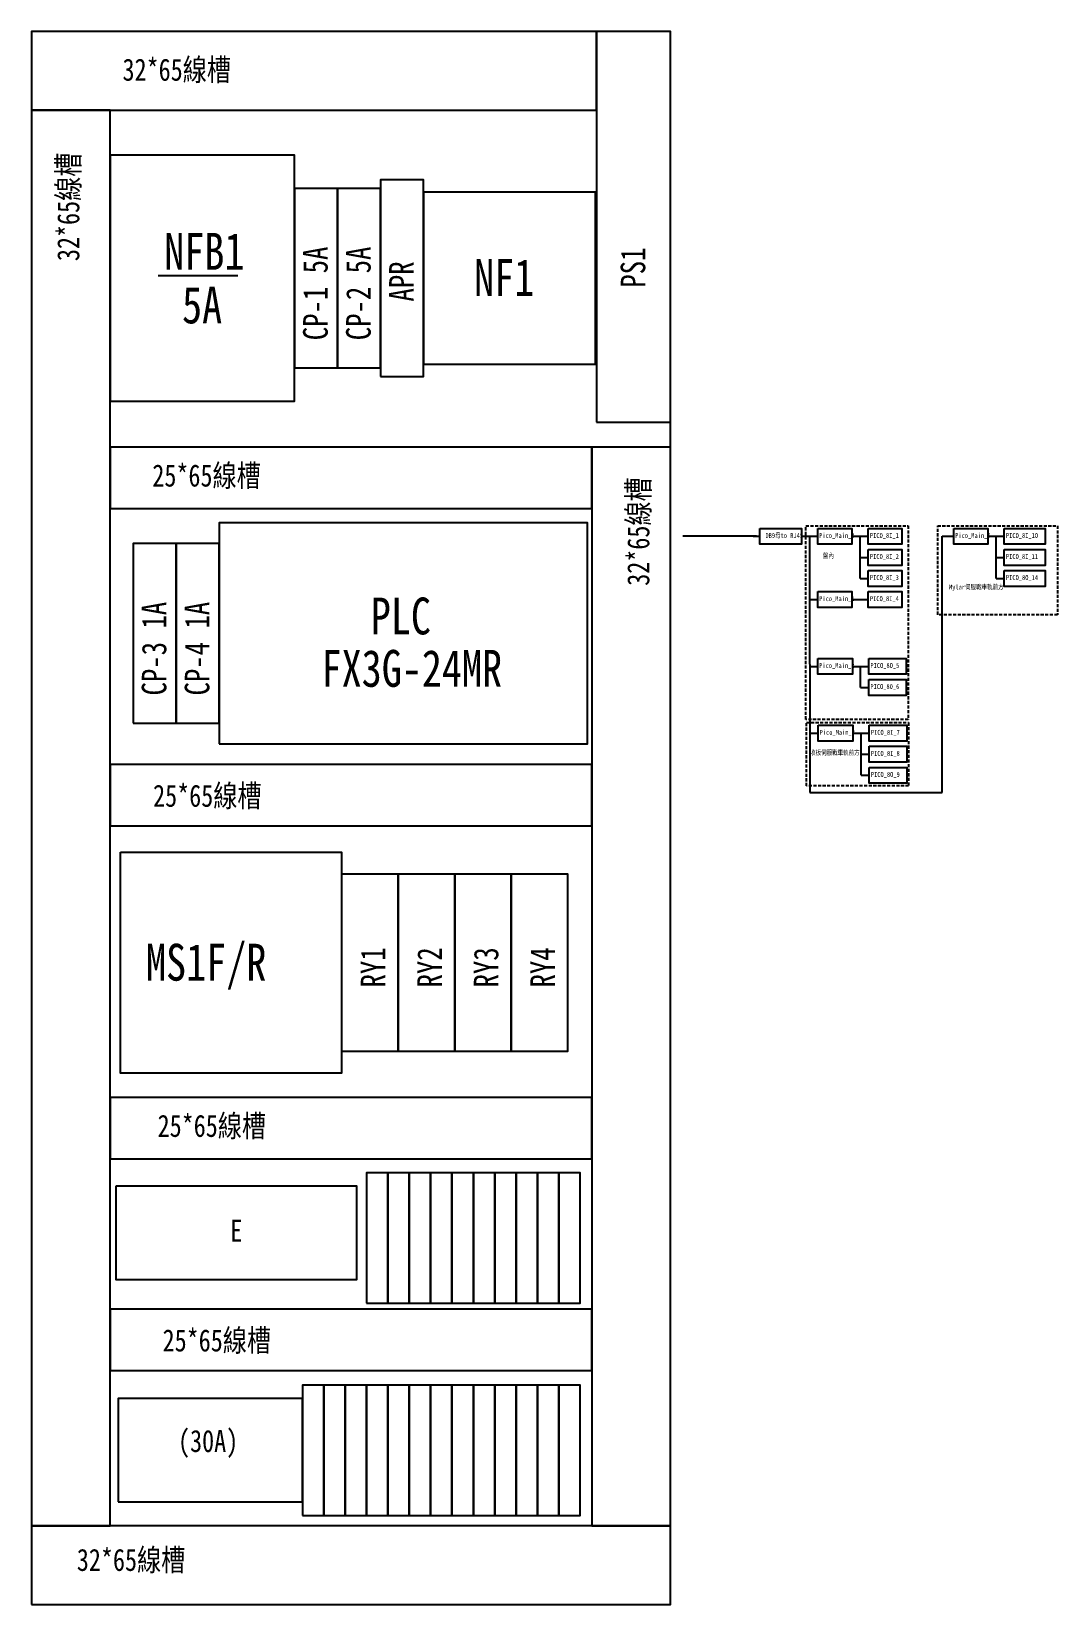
# Model space of a CAD drawing. Header units: millimetres. Extents: x -684 to 5961, y -1281 to 2539.
# Drawn here: x -543 to -125, y 288 to 928 of the extents above; entities that cross this region are included whole.
import ezdxf
from ezdxf.enums import TextEntityAlignment as Align

# ---------------------------------------------------------------- set-up
doc = ezdxf.new("R2010")
doc.units = ezdxf.units.MM
doc.header["$LTSCALE"] = 5
doc.header["$MEASUREMENT"] = 0
doc.linetypes.add('HIDDEN', pattern=[0.375, 0.25, -0.125])
doc.layers.get('0').update_dxf_attribs({"linetype": 'CONTINUOUS'})
doc.layers.add('2', color=2, linetype='CONTINUOUS')
doc.styles.add('MtXpl_', font='mingliub.ttc')
doc.styles.add('標楷體', font='', dxfattribs={"width": 0.8})
doc.styles.get('標楷體').set_extended_font_data('標楷體')

msp = doc.modelspace()

# ---------------------------------------------------------------- texts
at = {"style": 'MtXpl_', "width": 0.8}
for s, p in [('DB9母to RJ45', (-243.925, 721.945)), ('Pico_Main_0', (-222.071, 721.945)), ('PICO_8I_1', (-201.401, 721.945)), ('Pico_Main_4', (-166.718, 721.945)), ('PICO_8I_10', (-146.048, 721.945)), ('盤內', (-220.575, 713.727)), ('PICO_8I_2', (-201.401, 713.374)), ('PICO_8I_11', (-146.048, 713.374)), ('PICO_8I_3', (-201.401, 704.803)), ('PICO_8O_14', (-146.048, 704.803)), ('Pico_Main_1', (-222.071, 696.231)), ('PICO_8I_4', (-201.401, 696.231)), ('Mylar伺服戰車軌前方', (-169.227, 700.971)), ('Pico_Main_2', (-222.071, 669.042)), ('PICO_8O_5', (-201.211, 669.042)), ('PICO_80_6', (-201.211, 660.471)), ('Pico_Main_3', (-221.881, 641.853)), ('PICO_8I_7', (-201.02, 641.853)), ('收板伺服戰車軌前方', (-225.762, 633.635)), ('PICO_8I_8', (-201.02, 633.282)), ('PICO_8O_9', (-201.02, 624.71))]:
    msp.add_text(s, height=2, dxfattribs=at).set_placement(p)
at = {"layer": '2', "style": '標楷體', "width": 0.8}
for s, height, p in [('32*65線槽', 9, (-483.497, 912.606)), ('NFB1', 15, (-472.255, 838.54)), ('5A', 15, (-473.19, 816.594)), ('25*65線槽', 9, (-471.367, 747.5)), ('PLC', 15, (-392.309, 690.189)), ('FX3G-24MR', 15, (-387.831, 668.869)), ('25*65線槽', 9, (-471.066, 617.212)), ('25*65線槽', 9, (-469.217, 482.917)), ('25*65線槽', 9, (-467.186, 395.623)), ('32*65線槽', 9, (-502.086, 306.329))]:
    msp.add_text(s, height=height, dxfattribs=at).set_placement(p, align=Align.MIDDLE)
for p in [(-527.804, 856.639), (-295.832, 724.538)]:
    msp.add_text('32*65線槽', height=9, rotation=90, dxfattribs=at).set_placement(p, align=Align.MIDDLE)
for s, p in [('CP-1 5A', (-422.083, 802.361)), ('CP-2 5A', (-404.583, 802.361)), ('PS1', (-292.833, 823.752)), ('APR', (-387.083, 818.109)), ('CP-3 1A', (-487.734, 657.851)), ('CP-4 1A', (-470.234, 657.851)), ('RY1', (-398.62, 539.053)), ('RY2', (-375.62, 539.053)), ('RY3', (-352.62, 539.053)), ('RY4', (-329.62, 539.053))]:
    msp.add_text(s, height=10, rotation=90, dxfattribs=at).set_placement(p)
for s, height, p in [('NF1', 15, (-362.487, 820.376)), ('MS1F/R', 15, (-496.015, 541.818)), ('E', 9, (-461.692, 435.586)), ('(30A)', 9, (-482.977, 350.048))]:
    msp.add_text(s, height=height, dxfattribs=at).set_placement(p)

# ---------------------------------------------------------------- linework, layer by layer
at = {"color": 0, "linetype": 'Continuous'}
for p, q in [((-247.541, 722.588), (-277.578, 722.588)), ((-248.902, 722.588), (-246.18, 722.588)), ((-229.323, 722.588), (-222.676, 722.588)), ((-225.999, 722.588), (-225.809, 618.426)), ((-208.738, 722.588), (-202.09, 722.588)), ((-205.414, 705.445), (-205.414, 722.588)), ((-171.976, 722.588), (-167.323, 722.588)), ((-171.976, 618.426), (-171.976, 722.588)), ((-153.385, 722.588), (-146.737, 722.588)), ((-150.061, 705.445), (-150.061, 722.588)), ((-205.414, 714.016), (-202.09, 714.016)), ((-150.061, 714.016), (-146.737, 714.016)), ((-205.414, 705.445), (-202.09, 705.445)), ((-150.061, 705.445), (-146.737, 705.445)), ((-225.999, 696.873), (-222.676, 696.873)), ((-208.738, 696.873), (-202.09, 696.873)), ((-205.414, 696.873), (-202.09, 696.873)), ((-225.999, 669.684), (-222.676, 669.684)), ((-208.547, 669.684), (-201.9, 669.684)), ((-205.224, 661.113), (-205.224, 669.684)), ((-205.224, 661.113), (-201.9, 661.113)), ((-225.809, 642.495), (-222.485, 642.495)), ((-208.357, 642.495), (-201.709, 642.495)), ((-205.033, 625.352), (-205.033, 642.495)), ((-205.033, 633.924), (-201.709, 633.924)), ((-205.033, 625.352), (-201.709, 625.352)), ((-225.809, 618.426), (-171.976, 618.426))]:
    msp.add_line(p, q, dxfattribs=at)
at = {"linetype": 'Continuous'}
for points in [[(-542.627, 895.993), (-312.627, 895.993), (-312.627, 927.993), (-542.627, 927.993)], [(-542.627, 287.993), (-282.627, 287.993), (-282.627, 927.993), (-542.627, 927.993)], [(-312.627, 768.993), (-282.627, 768.993), (-282.627, 927.993), (-312.627, 927.993)], [(-542.627, 319.993), (-510.627, 319.993), (-510.627, 895.993), (-542.627, 895.993)], [(-435.627, 791.14), (-418.127, 791.14), (-418.127, 864.14), (-435.627, 864.14)], [(-418.127, 791.14), (-400.627, 791.14), (-400.627, 864.14), (-418.127, 864.14)], [(-400.627, 787.64), (-383.127, 787.64), (-383.127, 867.64), (-400.627, 867.64)], [(-383.127, 792.64), (-313.127, 792.64), (-313.127, 862.64), (-383.127, 862.64)], [(-510.627, 733.847), (-314.627, 733.847), (-314.627, 758.847), (-510.627, 758.847)], [(-314.627, 319.993), (-282.627, 319.993), (-282.627, 758.847), (-314.627, 758.847)], [(-466.278, 638.129), (-316.278, 638.129), (-316.278, 728.129), (-466.278, 728.129)], [(-501.278, 646.629), (-483.778, 646.629), (-483.778, 719.629), (-501.278, 719.629)], [(-483.778, 646.629), (-466.278, 646.629), (-466.278, 719.629), (-483.778, 719.629)], [(-510.627, 604.751), (-314.627, 604.751), (-314.627, 629.751), (-510.627, 629.751)], [(-506.394, 594.157), (-416.394, 594.157), (-416.394, 504.157), (-506.394, 504.157)], [(-416.394, 513.157), (-393.394, 513.157), (-393.394, 585.157), (-416.394, 585.157)], [(-393.394, 513.157), (-370.394, 513.157), (-370.394, 585.157), (-393.394, 585.157)], [(-370.394, 513.157), (-347.394, 513.157), (-347.394, 585.157), (-370.394, 585.157)], [(-347.394, 513.157), (-324.394, 513.157), (-324.394, 585.157), (-347.394, 585.157)], [(-510.627, 469.288), (-314.627, 469.288), (-314.627, 494.288), (-510.627, 494.288)], [(-406.288, 410.659), (-397.588, 410.659), (-397.588, 463.659), (-406.288, 463.659)], [(-397.588, 410.659), (-388.888, 410.659), (-388.888, 463.659), (-397.588, 463.659)], [(-388.888, 410.659), (-380.188, 410.659), (-380.188, 463.659), (-388.888, 463.659)], [(-380.188, 410.659), (-371.488, 410.659), (-371.488, 463.659), (-380.188, 463.659)], [(-371.488, 410.659), (-362.788, 410.659), (-362.788, 463.659), (-371.488, 463.659)], [(-362.788, 410.659), (-354.088, 410.659), (-354.088, 463.659), (-362.788, 463.659)], [(-354.088, 410.659), (-345.388, 410.659), (-345.388, 463.659), (-354.088, 463.659)], [(-345.388, 410.659), (-336.688, 410.659), (-336.688, 463.659), (-345.388, 463.659)], [(-336.688, 410.659), (-327.988, 410.659), (-327.988, 463.659), (-336.688, 463.659)], [(-327.988, 410.659), (-319.288, 410.659), (-319.288, 463.659), (-327.988, 463.659)], [(-510.627, 383.204), (-314.627, 383.204), (-314.627, 408.204), (-510.627, 408.204)], [(-507.288, 329.768), (-432.388, 329.768), (-432.388, 371.768), (-507.288, 371.768)], [(-432.388, 324.268), (-423.688, 324.268), (-423.688, 377.268), (-432.388, 377.268)], [(-423.688, 324.268), (-414.988, 324.268), (-414.988, 377.268), (-423.688, 377.268)], [(-414.988, 324.268), (-406.288, 324.268), (-406.288, 377.268), (-414.988, 377.268)], [(-406.288, 324.268), (-397.588, 324.268), (-397.588, 377.268), (-406.288, 377.268)], [(-397.588, 324.268), (-388.888, 324.268), (-388.888, 377.268), (-397.588, 377.268)], [(-388.888, 324.268), (-380.188, 324.268), (-380.188, 377.268), (-388.888, 377.268)], [(-380.188, 324.268), (-371.488, 324.268), (-371.488, 377.268), (-380.188, 377.268)], [(-371.488, 324.268), (-362.788, 324.268), (-362.788, 377.268), (-371.488, 377.268)], [(-362.788, 324.268), (-354.088, 324.268), (-354.088, 377.268), (-362.788, 377.268)], [(-354.088, 324.268), (-345.388, 324.268), (-345.388, 377.268), (-354.088, 377.268)], [(-345.388, 324.268), (-336.688, 324.268), (-336.688, 377.268), (-345.388, 377.268)], [(-336.688, 324.268), (-327.988, 324.268), (-327.988, 377.268), (-336.688, 377.268)], [(-327.988, 324.268), (-319.288, 324.268), (-319.288, 377.268), (-327.988, 377.268)], [(-542.627, 287.993), (-282.627, 287.993), (-282.627, 319.993), (-542.627, 319.993)]]:
    msp.add_lwpolyline(points, close=True, dxfattribs=at)
for points in [[(-510.627, 777.64), (-435.627, 777.64), (-435.627, 877.64), (-510.627, 877.64)], [(-508.255, 458.263), (-508.255, 420.263), (-410.255, 420.263), (-410.255, 458.263)]]:
    msp.add_lwpolyline(points, close=True)
at = {"color": 0, "linetype": 'Continuous'}
for points in [[(-246.18, 725.826), (-229.323, 725.826), (-229.323, 719.349), (-246.18, 719.349)], [(-222.676, 725.826), (-208.738, 725.826), (-208.738, 719.349), (-222.676, 719.349)], [(-202.09, 725.826), (-188.463, 725.826), (-188.463, 719.349), (-202.09, 719.349)], [(-167.323, 725.826), (-153.385, 725.826), (-153.385, 719.349), (-167.323, 719.349)], [(-146.737, 725.826), (-130.099, 725.826), (-130.099, 719.349), (-146.737, 719.349)], [(-202.09, 717.254), (-188.463, 717.254), (-188.463, 710.778), (-202.09, 710.778)], [(-146.737, 717.254), (-130.099, 717.254), (-130.099, 710.778), (-146.737, 710.778)], [(-202.09, 708.683), (-188.463, 708.683), (-188.463, 702.207), (-202.09, 702.207)], [(-146.737, 708.683), (-130.099, 708.683), (-130.099, 702.207), (-146.737, 702.207)], [(-222.676, 700.111), (-208.738, 700.111), (-208.738, 693.635), (-222.676, 693.635)], [(-202.09, 700.111), (-188.463, 700.111), (-188.463, 693.635), (-202.09, 693.635)], [(-222.676, 672.922), (-208.547, 672.922), (-208.547, 666.446), (-222.676, 666.446)], [(-201.9, 672.922), (-186.598, 672.922), (-186.598, 666.446), (-201.9, 666.446)], [(-201.9, 664.351), (-186.598, 664.351), (-186.598, 657.875), (-201.9, 657.875)], [(-222.485, 645.733), (-208.357, 645.733), (-208.357, 639.257), (-222.485, 639.257)], [(-201.709, 645.733), (-186.407, 645.733), (-186.407, 639.257), (-201.709, 639.257)], [(-201.709, 637.162), (-186.407, 637.162), (-186.407, 630.685), (-201.709, 630.685)], [(-201.709, 628.59), (-186.407, 628.59), (-186.407, 622.114), (-201.709, 622.114)]]:
    msp.add_lwpolyline(points, close=True, dxfattribs=at)
at = {"color": 0, "linetype": 'HIDDEN'}
for points in [[(-227.455, 726.896), (-185.842, 726.896), (-185.842, 648.125), (-227.455, 648.125)], [(-173.827, 726.896), (-125.058, 726.896), (-125.058, 690.696), (-173.827, 690.696)], [(-227.265, 646.804), (-185.651, 646.804), (-185.651, 621.013), (-227.265, 621.013)]]:
    msp.add_lwpolyline(points, close=True, dxfattribs=at)
at = {"layer": '2'}
msp.add_line((-491.021, 828.76), (-458.681, 828.76), dxfattribs=at)

msp.set_redraw_order([(e.dxf.handle, doc.entitydb.next_handle()) for e in msp.query("TEXT MTEXT ATTDEF DIMENSION ARC_DIMENSION")])  # texts and dimensions are drawn at this point

doc.saveas('drawing.dxf')
